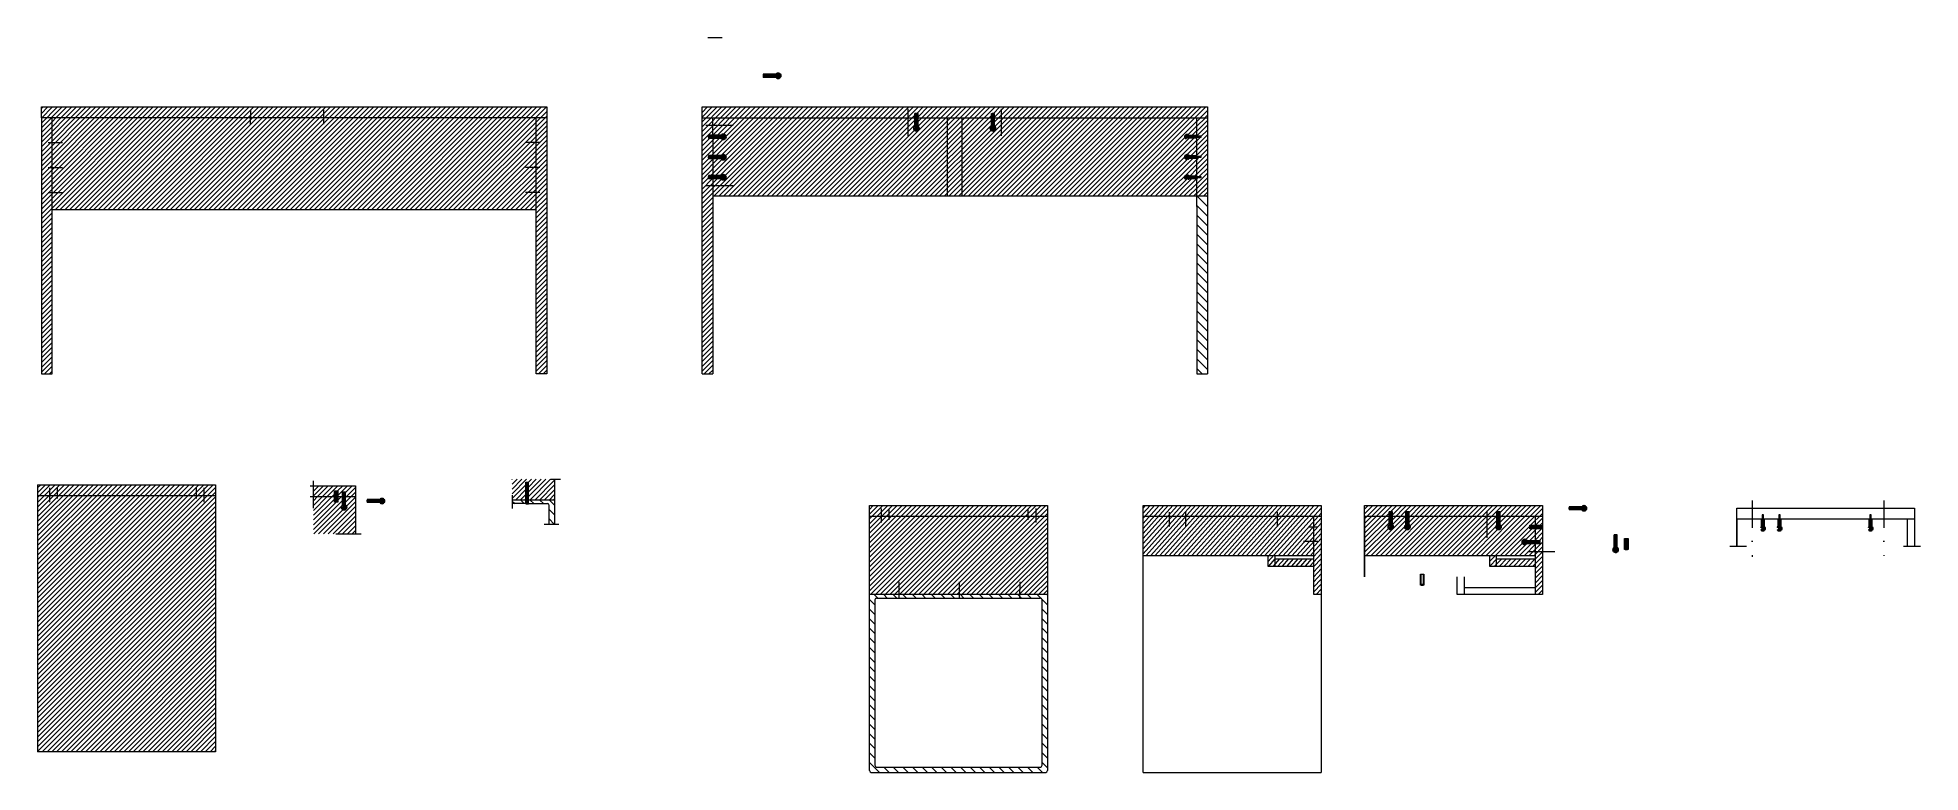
# Model space of a CAD drawing. Header units: millimetres. Extents: x -1085 to 10527, y 119 to 3003.
# Drawn here: x 8568 to 9097, y 2177 to 2384 of the extents above; entities that cross this region are included whole.
import ezdxf

# ---------------------------------------------------------------- set-up
doc = ezdxf.new("R2010")
doc.units = ezdxf.units.MM
doc.linetypes.add('CONTINUA', pattern=[0])
doc.linetypes.add('TRATTOPUNTO', pattern=[25.4, 12.7, -6.35, 0, -6.35])
for name, color, linetype, lineweight in [('A-FURN', 2, 'Continuous', 18), ('linee', 250, 'Continuous', 15), ('LINEE DI SEZIONE', 4, 'Continuous', 15)]:
    doc.layers.add(name, color=color, linetype=linetype, lineweight=lineweight)
doc.layers.add('DETTAGLI', color=5, linetype='CONTINUA')
doc.layers.add('viti sottili', color=4, linetype='Continuous')

msp = doc.modelspace()

# ---------------------------------------------------------------- hatches: boundary and pattern name
at = {"layer": 'LINEE DI SEZIONE'}
h = msp.add_hatch(dxfattribs=at)
h.set_pattern_fill('ANSI31', color=256, scale=0.3)
h.set_pattern_definition([(45, (6245.5174, 1495.3052), (-0.6735192, 0.6735192), [])])
h.paths.add_polyline_path([(8707.58, 2361.03), (8710.58, 2361.03), (8710.58, 2364.03), (8568.58, 2364.03), (8568.58, 2361.03), (8571.58, 2361.03), (8571.58, 2335.21), (8707.58, 2335.21)])
h.paths.add_polyline_path([(8571.58, 2361.03), (8568.58, 2361.03), (8568.58, 2289.03), (8571.58, 2289.03)])
h.paths.add_polyline_path([(8710.58, 2361.03), (8707.58, 2361.03), (8707.58, 2335.21), (8707.58, 2289.03), (8710.58, 2289.03)])
h = msp.add_hatch(dxfattribs=at)
h.set_pattern_fill('ANSI31', color=256, scale=0.3)
h.paths.add_polyline_path([(8757.21, 2361.03), (8754.21, 2361.03), (8754.21, 2289.03), (8757.21, 2289.03), (8757.21, 2343.84), (8756, 2343.84), (8756, 2344.74), (8757.21, 2344.74), (8757.21, 2349.47), (8756, 2349.47), (8756, 2350.37), (8757.21, 2350.37), (8757.21, 2355.21), (8756, 2355.21), (8756, 2356.11), (8757.21, 2356.11)])
h.paths.add_polyline_path([(8823.21, 2361.03), (8814.92, 2361.03), (8814.92, 2358.62, -2.989703), (8814.02, 2358.63), (8814.02, 2361.03), (8757.21, 2361.03), (8757.21, 2356.11), (8759.63, 2356.11, -2.989703), (8759.61, 2355.21), (8757.21, 2355.21), (8757.21, 2350.37), (8759.63, 2350.37, -2.989703), (8759.61, 2349.47), (8757.21, 2349.47), (8757.21, 2344.74), (8759.63, 2344.74, -2.989703), (8759.61, 2343.84), (8757.21, 2343.84), (8757.21, 2339.03), (8823.21, 2339.03)])
h.paths.add_polyline_path([(8896.21, 2364.03), (8754.21, 2364.03), (8754.21, 2361.03), (8814.02, 2361.03), (8814.02, 2362.24), (8814.92, 2362.24), (8814.92, 2361.03), (8835.51, 2361.03), (8835.51, 2362.24), (8836.41, 2362.24), (8836.41, 2361.03), (8896.21, 2361.03)])
h.paths.add_polyline_path([(8827.21, 2361.03), (8823.21, 2361.03), (8823.21, 2339.03), (8827.21, 2339.03)])
h.paths.add_polyline_path([(8893.21, 2355.33), (8891.12, 2355.33, -0.147844), (8890.84, 2355.06, 0.080513), (8890.96, 2355.47), (8890.56, 2355.47), (8890.56, 2355.38), (8890.36, 2355.38), (8890.36, 2355.95, 0.082305), (8890.11, 2355.86, 0.154738), (8890.22, 2355.06, -0.787471), (8890.53, 2356.34, -0.251886), (8891.09, 2356.03), (8893.21, 2356.03), (8893.21, 2361.03), (8836.41, 2361.03), (8836.41, 2358.63, -2.989703), (8835.51, 2358.62), (8835.51, 2361.03), (8827.21, 2361.03), (8827.21, 2339.03), (8893.21, 2339.03), (8893.21, 2343.93), (8891.12, 2343.93, -0.147844), (8890.84, 2343.66, 0.080513), (8890.96, 2344.07), (8890.56, 2344.07), (8890.56, 2343.98), (8890.36, 2343.98), (8890.36, 2344.55, 0.082305), (8890.11, 2344.46, 0.154738), (8890.22, 2343.66, -0.787471), (8890.53, 2344.94, -0.251886), (8891.09, 2344.63), (8893.21, 2344.63), (8893.21, 2349.63), (8891.12, 2349.63, -0.147844), (8890.84, 2349.36, 0.080513), (8890.96, 2349.77), (8890.56, 2349.77), (8890.56, 2349.68), (8890.36, 2349.68), (8890.36, 2350.25, 0.082305), (8890.11, 2350.16, 0.154738), (8890.22, 2349.36, -0.787471), (8890.53, 2350.64, -0.251886), (8891.09, 2350.33), (8893.21, 2350.33)])
at = {"layer": 'LINEE DI SEZIONE', "transparency": 33554687}
h = msp.add_hatch(dxfattribs=at)
h.set_pattern_fill('ANSI31', color=256, scale=0.3)
h.set_pattern_definition([(45, (6431.1517, 1727.1678), (-0.6735192, 0.6735192), [])])
h.paths.add_polyline_path([(8896.21, 2361.03), (8893.21, 2361.03), (8893.21, 2355.89), (8894.36, 2355.89), (8894.36, 2355.49), (8893.21, 2355.49), (8893.21, 2350.19), (8894.36, 2350.19), (8894.36, 2349.79), (8893.21, 2349.79), (8893.21, 2344.49), (8894.36, 2344.49), (8894.36, 2344.09), (8893.21, 2344.09), (8893.21, 2339.03), (8896.21, 2339.03)])
h = msp.add_hatch(dxfattribs=at)
h.set_pattern_fill('ANSI31', color=256, scale=0.6, angle=90)
h.set_pattern_definition([(135, (6431.1517, 1727.1678), (-1.3470384, -1.3470384), [])])
h.paths.add_polyline_path([(8896.21, 2339.03), (8893.21, 2339.03), (8893.21, 2336.03), (8893.21, 2289.03), (8896.21, 2289.03)])
at = {"layer": 'LINEE DI SEZIONE'}
h = msp.add_hatch(dxfattribs=at)
h.set_pattern_fill('ANSI31', color=256, scale=0.3)
h.paths.add_polyline_path([(8704.75, 2258.55), (8705.45, 2258.55), (8705.46, 2253.54), (8712.79, 2253.54), (8712.79, 2259.36), (8700.86, 2259.36), (8700.86, 2253.54), (8704.75, 2253.54)])
at = {"layer": 'LINEE DI SEZIONE', "transparency": 33554687}
h = msp.add_hatch(dxfattribs=at)
h.set_pattern_fill('ANSI31', color=256, scale=0.3)
h.set_pattern_definition([(45, (6244.47865, 1228.3723), (-0.6735192, 0.6735192), [])])
h.paths.add_polyline_path([(8617.54, 2257.78), (8567.54, 2257.78), (8567.54, 2254.78), (8617.54, 2254.78)])
h.paths.add_polyline_path([(8617.54, 2254.78), (8567.54, 2254.78), (8567.54, 2182.78), (8617.54, 2182.78)])
at = {"layer": 'LINEE DI SEZIONE'}
h = msp.add_hatch(dxfattribs=at)
h.set_pattern_fill('ANSI31', color=256, scale=0.3)
h.paths.add_polyline_path([(8650.91, 2256.09), (8651.91, 2256.09), (8651.91, 2254.51), (8653.18, 2254.51), (8653.18, 2255.71), (8654.08, 2255.71), (8654.08, 2254.51), (8656.86, 2254.51), (8656.86, 2257.51), (8645.03, 2257.51), (8645.03, 2254.51), (8650.91, 2254.51)])
h = msp.add_hatch(dxfattribs=at)
h.set_pattern_fill('ANSI31', color=256, scale=0.3)
h.paths.add_polyline_path([(8656.86, 2254.51), (8654.08, 2254.51), (8654.08, 2252.09, -2.989703), (8653.18, 2252.11), (8653.18, 2254.51), (8651.91, 2254.51), (8651.91, 2252.94), (8650.91, 2252.94), (8650.91, 2253.17), (8650.91, 2254.51), (8645.03, 2254.51), (8645.03, 2244.02), (8656.86, 2244.02)])
h = msp.add_hatch(dxfattribs=at)
h.set_pattern_fill('ANSI31', color=256, scale=0.6, angle=90)
h.paths.add_polyline_path([(8712.79, 2253.54), (8705.46, 2253.54), (8705.47, 2252.53), (8710.79, 2252.53, -0.414214), (8711.29, 2252.03), (8711.29, 2246.8), (8712.79, 2246.8)])
h.paths.add_polyline_path([(8704.75, 2253.54), (8700.86, 2253.54), (8700.86, 2252.53), (8704.75, 2252.53)])
at = {"layer": 'LINEE DI SEZIONE', "transparency": 33554687}
h = msp.add_hatch(dxfattribs=at)
h.set_pattern_fill('ANSI31', color=256, scale=0.3)
h.set_pattern_definition([(45, (6382.7933, 1222.5745), (-0.6735192, 0.6735192), [])])
h.paths.add_polyline_path([(8851.28, 2248.98), (8848.29, 2248.98), (8845.35, 2248.98), (8807.15, 2248.98), (8804.22, 2248.98), (8801.28, 2248.98), (8801.28, 2226.98), (8809.24, 2226.98), (8826.66, 2226.98), (8843.24, 2226.98), (8851.28, 2226.98)])
h.paths.add_polyline_path([(8851.28, 2251.98), (8801.28, 2251.98), (8801.28, 2248.98), (8804.22, 2248.98), (8807.15, 2248.98), (8845.35, 2248.98), (8848.29, 2248.98), (8851.28, 2248.98)])
h = msp.add_hatch(dxfattribs=at)
h.set_pattern_fill('ANSI31', color=256, scale=0.3, angle=3)
h.set_pattern_definition([(48, (6175.4658, 1222.5745), (-0.70784545, 0.6373469), [])])
h.paths.add_polyline_path([(8926.15, 2248.98), (8878.15, 2248.98), (8878.15, 2237.98), (8926.15, 2237.98)])
h.paths.add_polyline_path([(8928.15, 2251.98), (8878.15, 2251.98), (8878.15, 2248.98), (8926.15, 2248.98), (8928.15, 2248.98)])
h.paths.add_polyline_path([(8928.15, 2248.98), (8926.15, 2248.98), (8926.15, 2237.98), (8926.15, 2226.98), (8928.15, 2226.98)])
h.paths.add_polyline_path([(8926.15, 2236.98), (8915.24, 2236.98), (8915.24, 2234.98), (8926.15, 2234.98)])
h.paths.add_polyline_path([(8915.24, 2236.98), (8915.24, 2237.98), (8913.24, 2237.98), (8913.24, 2234.98), (8915.24, 2234.98)])
at = {"layer": 'LINEE DI SEZIONE'}
h = msp.add_hatch(dxfattribs=at)
h.set_pattern_fill('ANSI31', color=256, scale=0.3)
h.paths.add_polyline_path([(8990.38, 2251.98), (8940.38, 2251.98), (8940.38, 2248.98), (8947.28, 2248.98), (8947.28, 2250.19), (8948.18, 2250.19), (8948.18, 2248.98), (8951.98, 2248.98), (8951.98, 2250.19), (8952.88, 2250.19), (8952.88, 2248.98), (8977.58, 2248.98), (8977.58, 2250.19), (8978.48, 2250.19), (8978.48, 2248.98), (8990.38, 2248.98)])
h.paths.add_polyline_path([(8988.38, 2245.45), (8986.81, 2245.45), (8986.81, 2246.44), (8988.38, 2246.44), (8988.38, 2248.98), (8978.48, 2248.98), (8978.48, 2246.57, -2.989703), (8977.58, 2246.58), (8977.58, 2248.98), (8952.88, 2248.98), (8952.88, 2246.57, -2.989703), (8951.98, 2246.58), (8951.98, 2248.98), (8948.18, 2248.98), (8948.18, 2246.57, -2.989703), (8947.28, 2246.58), (8947.28, 2248.98), (8940.38, 2248.98), (8940.38, 2237.98), (8988.38, 2237.98), (8988.38, 2241.31), (8985.98, 2241.31, -2.989703), (8985.97, 2242.21), (8988.38, 2242.21)])
h.paths.add_polyline_path([(8988.38, 2236.98), (8977.47, 2236.98), (8977.47, 2234.98), (8988.38, 2234.98)])
h.paths.add_polyline_path([(8977.47, 2237.98), (8975.47, 2237.98), (8975.47, 2234.98), (8977.47, 2234.98)])
h.paths.add_polyline_path([(8990.38, 2248.98), (8988.38, 2248.98), (8988.38, 2246.44), (8989.96, 2246.44), (8989.96, 2245.45), (8988.38, 2245.45), (8988.38, 2242.21), (8989.59, 2242.21), (8989.59, 2241.31), (8988.38, 2241.31), (8988.38, 2226.98), (8990.38, 2226.98)])
at = {"layer": 'LINEE DI SEZIONE', "transparency": 33554687}
h = msp.add_hatch(dxfattribs=at)
h.set_pattern_fill('ANSI31', color=256, scale=0.6, angle=90)
h.set_pattern_definition([(135, (6382.7933, 1222.5745), (-1.3470384, -1.3470384), [])])
h.paths.add_polyline_path([(8802.78, 2225.47, -0.414214), (8803.28, 2225.97), (8809.48, 2225.97), (8809.48, 2226.98), (8809.24, 2226.98), (8801.28, 2226.98), (8801.28, 2177.48, 0.414214), (8801.78, 2176.98), (8850.78, 2176.98, 0.414214), (8851.28, 2177.48), (8851.28, 2226.98), (8843.47, 2226.98), (8843.46, 2225.97), (8849.28, 2225.97, -0.414214), (8849.78, 2225.47), (8849.78, 2178.98, -0.414214), (8849.28, 2178.48), (8803.28, 2178.48, -0.414214), (8802.78, 2178.98)])
h.paths.add_polyline_path([(8826.43, 2226.98), (8809.48, 2226.98), (8809.48, 2225.97), (8826.42, 2225.97)], flags=17)
h.paths.add_polyline_path([(8843.47, 2226.98), (8843.24, 2226.98), (8826.66, 2226.98), (8826.43, 2226.98), (8826.42, 2225.97), (8843.46, 2225.97)], flags=17)

# ---------------------------------------------------------------- linework, layer by layer
at = {"layer": 'A-FURN', "linetype": 'TRATTOPUNTO', "ltscale": 0.6}
for p, q in [((8755.86, 2383.53), (8759.86, 2383.53)), ((8812.09, 2355.88), (8812.09, 2366.78)), ((8838.33, 2355.88), (8838.33, 2366.78)), ((8762.92, 2358.82), (8752.02, 2358.82)), ((8762.92, 2341.91), (8752.02, 2341.91)), ((8645.03, 2251.29), (8645.03, 2259.4)), ((8711.77, 2259.36), (8714.41, 2259.36)), ((8700.86, 2254.87), (8700.86, 2251.14)), ((8974.81, 2242.89), (8974.81, 2253.88)), ((9049.28, 2253.39), (9049.28, 2237.53)), ((9086.27, 2253.39), (9086.27, 2237.86)), ((8651.33, 2244.02), (8658.48, 2244.02)), ((8709.89, 2246.8), (8713.97, 2246.8)), ((8993.88, 2238.96), (8982.89, 2238.96)), ((9043, 2240.61), (9047.69, 2240.61)), ((9091.84, 2240.61), (9096.54, 2240.61))]:
    msp.add_line(p, q, dxfattribs=at)
at = {"layer": 'A-FURN'}
for p, q in [((8775.02, 2373.25), (8771.4, 2373.25)), ((8771.4, 2373.25), (8771.4, 2372.35)), ((8775.01, 2372.35), (8771.4, 2372.35)), ((8568.58, 2361.03), (8568.58, 2364.03)), ((8568.58, 2364.03), (8710.58, 2364.03)), ((8626.94, 2361.03), (8568.58, 2361.03)), ((8568.58, 2361.03), (8568.58, 2289.03)), ((8571.58, 2289.03), (8571.58, 2361.03)), ((8648.23, 2361.03), (8626.94, 2361.03)), ((8710.58, 2361.03), (8648.23, 2361.03)), ((8707.58, 2289.03), (8707.58, 2361.03)), ((8710.58, 2364.03), (8710.58, 2361.03)), ((8710.58, 2361.03), (8710.58, 2289.03)), ((8754.21, 2289.03), (8754.21, 2364.03)), ((8754.21, 2364.03), (8896.21, 2364.03)), ((8754.21, 2361.03), (8814.02, 2361.03)), ((8757.21, 2356.11), (8757.21, 2361.03)), ((8814.02, 2358.63), (8814.02, 2362.24)), ((8814.92, 2362.24), (8814.02, 2362.24)), ((8814.12, 2361.03), (8814.82, 2361.03)), ((8814.92, 2358.62), (8814.92, 2362.24)), ((8814.92, 2361.03), (8835.51, 2361.03)), ((8823.21, 2339.03), (8823.21, 2361.03)), ((8827.21, 2361.03), (8827.21, 2339.03)), ((8835.51, 2358.62), (8835.51, 2362.24)), ((8835.51, 2362.24), (8836.41, 2362.24)), ((8835.61, 2361.03), (8836.31, 2361.03)), ((8836.41, 2358.63), (8836.41, 2362.24)), ((8836.41, 2361.03), (8896.21, 2361.03)), ((8893.21, 2336.03), (8893.21, 2361.03)), ((8896.21, 2364.03), (8896.21, 2289.03)), ((8759.63, 2356.11), (8756, 2356.11)), ((8756, 2356.11), (8756, 2355.21)), ((8759.61, 2355.21), (8756, 2355.21)), ((8757.21, 2355.21), (8757.21, 2350.37)), ((8890.9, 2355.88), (8890.56, 2355.88)), ((8890.56, 2355.47), (8890.96, 2355.47)), ((8891.12, 2355.98), (8893.16, 2355.98)), ((8891.14, 2355.38), (8893.16, 2355.38)), ((8893.36, 2355.49), (8893.49, 2355.89)), ((8893.51, 2355.49), (8893.64, 2355.89)), ((8893.66, 2355.49), (8893.79, 2355.89)), ((8893.81, 2355.49), (8893.94, 2355.89)), ((8893.96, 2355.49), (8894.09, 2355.89)), ((8894.11, 2355.49), (8894.24, 2355.89)), ((8894.26, 2355.49), (8894.35, 2355.79)), ((8759.63, 2350.37), (8756, 2350.37)), ((8756, 2350.37), (8756, 2349.47)), ((8759.61, 2349.47), (8756, 2349.47)), ((8757.21, 2350.27), (8757.21, 2349.57)), ((8757.21, 2349.47), (8757.21, 2344.74)), ((8890.9, 2350.18), (8890.56, 2350.18)), ((8890.56, 2349.77), (8890.96, 2349.77)), ((8891.12, 2350.28), (8893.16, 2350.28)), ((8891.14, 2349.68), (8893.16, 2349.68)), ((8893.36, 2349.79), (8893.49, 2350.19)), ((8893.51, 2349.79), (8893.64, 2350.19)), ((8893.66, 2349.79), (8893.79, 2350.19)), ((8893.81, 2349.79), (8893.94, 2350.19)), ((8893.96, 2349.79), (8894.09, 2350.19)), ((8894.11, 2349.79), (8894.24, 2350.19)), ((8894.26, 2349.79), (8894.35, 2350.09)), ((8759.63, 2344.74), (8756, 2344.74)), ((8756, 2344.74), (8756, 2343.84)), ((8759.61, 2343.84), (8756, 2343.84)), ((8757.21, 2344.64), (8757.21, 2343.94)), ((8757.21, 2343.84), (8757.21, 2289.03)), ((8890.9, 2344.48), (8890.56, 2344.48)), ((8890.56, 2344.07), (8890.96, 2344.07)), ((8891.12, 2344.58), (8893.16, 2344.58)), ((8891.14, 2343.98), (8893.16, 2343.98)), ((8893.36, 2344.09), (8893.49, 2344.49)), ((8893.51, 2344.09), (8893.64, 2344.49)), ((8893.66, 2344.09), (8893.79, 2344.49)), ((8893.81, 2344.09), (8893.94, 2344.49)), ((8893.96, 2344.09), (8894.09, 2344.49)), ((8894.11, 2344.09), (8894.24, 2344.49)), ((8894.26, 2344.09), (8894.35, 2344.39)), ((8757.21, 2339.03), (8893.21, 2339.03)), ((8893.21, 2339.03), (8896.21, 2339.03)), ((8571.58, 2335.21), (8707.58, 2335.21)), ((8893.21, 2336.03), (8893.21, 2289.03)), ((8568.58, 2289.03), (8571.58, 2289.03)), ((8710.58, 2289.03), (8707.58, 2289.03)), ((8754.21, 2289.03), (8757.21, 2289.03)), ((8893.21, 2289.03), (8896.21, 2289.03)), ((8712.79, 2259.36), (8712.79, 2246.8)), ((8567.54, 2257.78), (8617.54, 2257.78)), ((8567.54, 2257.78), (8567.54, 2254.78)), ((8567.54, 2254.78), (8617.54, 2254.78)), ((8567.54, 2254.78), (8567.54, 2182.78)), ((8617.54, 2257.78), (8617.54, 2254.78)), ((8617.54, 2254.78), (8617.54, 2182.78)), ((8644.07, 2257.51), (8656.86, 2257.51)), ((8644.07, 2254.51), (8650.91, 2254.51)), ((8650.91, 2253.17), (8650.91, 2256.09)), ((8650.91, 2256.09), (8651.91, 2256.09)), ((8651.91, 2256.09), (8651.91, 2252.94)), ((8651.91, 2254.51), (8653.18, 2254.51)), ((8653.18, 2252.11), (8653.18, 2255.71)), ((8654.08, 2255.71), (8653.18, 2255.71)), ((8654.08, 2252.09), (8654.08, 2255.71)), ((8654.08, 2254.51), (8656.86, 2254.51)), ((8656.86, 2257.51), (8656.86, 2254.51)), ((8656.86, 2254.51), (8656.86, 2244.02)), ((8663.7, 2253.71), (8660.08, 2253.71)), ((8660.08, 2253.71), (8660.08, 2252.81)), ((8704.75, 2253.54), (8700.86, 2253.54)), ((8704.75, 2252.53), (8704.75, 2258.55)), ((8704.75, 2258.55), (8705.45, 2258.55)), ((8705.47, 2252.53), (8705.45, 2258.55)), ((8712.79, 2253.54), (8705.46, 2253.54)), ((8650.91, 2252.94), (8650.91, 2253.17)), ((8651.91, 2252.94), (8650.91, 2252.94)), ((8663.69, 2252.81), (8660.08, 2252.81)), ((8704.75, 2252.53), (8700.86, 2252.53)), ((8705.47, 2252.53), (8710.79, 2252.53)), ((8711.29, 2246.8), (8711.29, 2252.03)), ((8801.28, 2251.98), (8851.28, 2251.98)), ((8801.28, 2177.48), (8801.28, 2251.98)), ((8801.28, 2248.98), (8804.22, 2248.98)), ((8804.22, 2248.98), (8807.15, 2248.98)), ((8807.15, 2248.98), (8845.35, 2248.98)), ((8845.35, 2248.98), (8848.29, 2248.98)), ((8848.29, 2248.98), (8851.28, 2248.98)), ((8851.28, 2251.98), (8851.28, 2177.48)), ((8878.15, 2251.98), (8928.15, 2251.98)), ((8878.15, 2176.98), (8878.15, 2251.98)), ((8878.15, 2248.98), (8928.15, 2248.98)), ((8926.15, 2226.98), (8926.15, 2248.98)), ((8928.15, 2251.98), (8928.15, 2176.98)), ((8940.38, 2251.98), (8990.38, 2251.98)), ((8940.38, 2231.98), (8940.38, 2251.98)), ((8940.38, 2248.98), (8947.28, 2248.98)), ((8940.38, 2248.98), (8940.38, 2231.98)), ((8947.28, 2246.58), (8947.28, 2250.19)), ((8948.18, 2250.19), (8947.28, 2250.19)), ((8947.38, 2248.98), (8948.08, 2248.98)), ((8948.18, 2246.57), (8948.18, 2250.19)), ((8948.18, 2248.98), (8951.98, 2248.98)), ((8951.98, 2246.58), (8951.98, 2250.19)), ((8952.88, 2250.19), (8951.98, 2250.19)), ((8952.08, 2248.98), (8952.78, 2248.98)), ((8952.88, 2246.57), (8952.88, 2250.19)), ((8952.88, 2248.98), (8977.58, 2248.98)), ((8977.58, 2246.58), (8977.58, 2250.19)), ((8978.48, 2250.19), (8977.58, 2250.19)), ((8977.68, 2248.98), (8978.38, 2248.98)), ((8978.48, 2246.57), (8978.48, 2250.19)), ((8978.48, 2248.98), (8990.38, 2248.98)), ((8988.38, 2246.44), (8988.38, 2248.98)), ((8990.38, 2251.98), (8990.38, 2226.98)), ((9001.44, 2251.67), (8997.82, 2251.67)), ((8997.82, 2251.67), (8997.82, 2250.77)), ((9001.42, 2250.77), (8997.82, 2250.77)), ((9044.94, 2251.21), (9094.94, 2251.21)), ((9044.94, 2240.61), (9044.94, 2251.21)), ((9052.11, 2249.27), (9052.4, 2249.36)), ((9052.11, 2249.11), (9052.51, 2249.23)), ((9052.11, 2248.96), (9052.51, 2249.08)), ((9052.11, 2248.81), (9052.51, 2248.93)), ((9052.11, 2248.66), (9052.51, 2248.78)), ((9052.11, 2248.51), (9052.51, 2248.63)), ((9052.11, 2248.36), (9052.51, 2248.48)), ((9056.75, 2249.27), (9057.04, 2249.36)), ((9056.75, 2249.11), (9057.15, 2249.23)), ((9056.75, 2248.96), (9057.15, 2249.08)), ((9056.75, 2248.81), (9057.15, 2248.93)), ((9056.75, 2248.66), (9057.15, 2248.78)), ((9056.75, 2248.51), (9057.15, 2248.63)), ((9056.75, 2248.36), (9057.15, 2248.48)), ((9082.35, 2249.27), (9082.65, 2249.36)), ((9082.35, 2249.11), (9082.75, 2249.23)), ((9082.35, 2248.96), (9082.75, 2249.08)), ((9082.35, 2248.81), (9082.75, 2248.93)), ((9082.35, 2248.66), (9082.75, 2248.78)), ((9082.35, 2248.51), (9082.75, 2248.63)), ((9082.35, 2248.36), (9082.75, 2248.48)), ((9094.94, 2251.21), (9094.94, 2240.61)), ((8986.81, 2246.44), (8989.96, 2246.44)), ((8986.81, 2245.45), (8986.81, 2246.44)), ((8989.96, 2245.45), (8986.81, 2245.45)), ((8988.38, 2242.21), (8988.38, 2245.45)), ((8989.96, 2246.44), (8989.96, 2245.45)), ((9010.47, 2240.15), (9010.47, 2243.76)), ((9011.37, 2243.76), (9010.47, 2243.76)), ((9011.37, 2240.14), (9011.37, 2243.76)), ((9044.94, 2248.21), (9094.94, 2248.21)), ((9044.94, 2248.21), (9044.94, 2240.61)), ((9052, 2246.13), (9052, 2248.16)), ((9052.08, 2245.56), (9052.08, 2245.96)), ((9052.12, 2245.96), (9052.47, 2245.96)), ((9052.5, 2245.95), (9052.5, 2245.56)), ((9052.6, 2246.14), (9052.6, 2248.16)), ((9056.64, 2246.13), (9056.64, 2248.16)), ((9056.73, 2245.56), (9056.73, 2245.96)), ((9056.77, 2245.96), (9057.12, 2245.96)), ((9057.14, 2245.95), (9057.14, 2245.56)), ((9057.24, 2246.14), (9057.24, 2248.16)), ((9082.25, 2246.13), (9082.25, 2248.16)), ((9082.33, 2245.56), (9082.33, 2245.96)), ((9082.37, 2245.96), (9082.72, 2245.96)), ((9082.75, 2245.95), (9082.75, 2245.56)), ((9082.85, 2246.14), (9082.85, 2248.16)), ((9092.94, 2240.61), (9092.94, 2248.21)), ((8878.15, 2237.98), (8926.15, 2237.98)), ((8913.24, 2237.98), (8913.24, 2234.98)), ((8915.24, 2234.98), (8915.24, 2237.98)), ((8940.38, 2237.98), (8988.38, 2237.98)), ((8975.47, 2237.98), (8975.47, 2234.98)), ((8977.47, 2234.98), (8977.47, 2237.98)), ((8985.97, 2242.21), (8989.59, 2242.21)), ((8985.98, 2241.31), (8989.59, 2241.31)), ((8988.38, 2226.98), (8988.38, 2241.31)), ((8989.59, 2242.21), (8989.59, 2241.31)), ((9013.44, 2239.6), (9013.44, 2242.75)), ((9013.44, 2242.75), (9014.44, 2242.75)), ((9014.44, 2239.6), (9013.44, 2239.6)), ((9014.33, 2239.81), (9013.55, 2239.81)), ((9014.44, 2242.75), (9014.44, 2239.6)), ((8913.24, 2234.98), (8915.24, 2234.98)), ((8915.24, 2236.98), (8926.15, 2236.98)), ((8915.24, 2234.98), (8926.15, 2234.98)), ((8956.07, 2229.8), (8956.07, 2232.72)), ((8956.07, 2232.72), (8957.07, 2232.72)), ((8957.07, 2232.72), (8957.07, 2229.57)), ((8975.47, 2234.98), (8977.47, 2234.98)), ((8977.47, 2236.98), (8988.38, 2236.98)), ((8977.47, 2234.98), (8988.38, 2234.98)), ((8956.07, 2229.57), (8956.07, 2229.8)), ((8957.07, 2229.57), (8956.07, 2229.57)), ((8956.96, 2229.78), (8956.18, 2229.78)), ((8966.38, 2226.98), (8966.38, 2231.98)), ((8968.38, 2231.98), (8968.38, 2226.98)), ((8968.38, 2228.98), (8988.38, 2228.98)), ((8809.24, 2226.98), (8801.28, 2226.98)), ((8802.78, 2225.47), (8802.78, 2178.98)), ((8803.28, 2225.97), (8849.28, 2225.97)), ((8826.66, 2226.98), (8809.24, 2226.98)), ((8843.24, 2226.98), (8826.66, 2226.98)), ((8851.28, 2226.98), (8843.24, 2226.98)), ((8849.78, 2178.98), (8849.78, 2225.47)), ((8928.15, 2226.98), (8926.15, 2226.98)), ((8988.38, 2226.98), (8966.38, 2226.98)), ((8990.38, 2226.98), (8988.38, 2226.98)), ((8617.54, 2182.78), (8567.54, 2182.78)), ((8801.78, 2176.98), (8850.78, 2176.98)), ((8803.28, 2178.48), (8849.28, 2178.48)), ((8878.15, 2176.98), (8928.15, 2176.98))]:
    msp.add_line(p, q, dxfattribs=at)
for points in [[(8890.36, 2355.98), (8890.56, 2355.98), (8890.56, 2355.38), (8890.36, 2355.38)], [(8890.36, 2350.28), (8890.56, 2350.28), (8890.56, 2349.68), (8890.36, 2349.68)], [(8890.36, 2344.58), (8890.56, 2344.58), (8890.56, 2343.98), (8890.36, 2343.98)], [(9052.6, 2245.36), (9052.6, 2245.56), (9052, 2245.56), (9052, 2245.36)], [(9057.24, 2245.36), (9057.24, 2245.56), (9056.64, 2245.56), (9056.64, 2245.36)], [(9082.85, 2245.36), (9082.85, 2245.56), (9082.25, 2245.56), (9082.25, 2245.36)]]:
    msp.add_lwpolyline(points, close=True, dxfattribs=at)
for points in [[(8890.96, 2355.82), (8890.96, 2355.47)], [(8891.12, 2355.33), (8893.21, 2355.33), (8893.21, 2356.03), (8891.09, 2356.03)], [(8891.2, 2355.73), (8893.16, 2355.73), (8893.16, 2356.03)], [(8891.2, 2355.63), (8893.16, 2355.63), (8893.16, 2355.33)], [(8890.96, 2350.12), (8890.96, 2349.77)], [(8891.12, 2349.63), (8893.21, 2349.63), (8893.21, 2350.33), (8891.09, 2350.33)], [(8891.2, 2350.03), (8893.16, 2350.03), (8893.16, 2350.33)], [(8891.2, 2349.93), (8893.16, 2349.93), (8893.16, 2349.63)], [(8890.96, 2344.42), (8890.96, 2344.07)], [(8891.12, 2343.93), (8893.21, 2343.93), (8893.21, 2344.63), (8891.09, 2344.63)], [(8891.2, 2344.33), (8893.16, 2344.33), (8893.16, 2344.63)], [(8891.2, 2344.23), (8893.16, 2344.23), (8893.16, 2343.93)], [(9051.95, 2246.11), (9051.95, 2248.21), (9052.65, 2248.21), (9052.65, 2246.11)], [(9052.25, 2246.2), (9052.25, 2248.16), (9051.95, 2248.16)], [(9052.48, 2245.96), (9052.08, 2245.96)], [(9052.35, 2246.2), (9052.35, 2248.16), (9052.65, 2248.16)], [(9056.59, 2246.11), (9056.59, 2248.21), (9057.29, 2248.21), (9057.29, 2246.11)], [(9056.89, 2246.2), (9056.89, 2248.16), (9056.59, 2248.16)], [(9057.12, 2245.96), (9056.73, 2245.96)], [(9056.99, 2246.2), (9056.99, 2248.16), (9057.29, 2248.16)], [(9082.2, 2246.11), (9082.2, 2248.21), (9082.9, 2248.21), (9082.9, 2246.11)], [(9082.5, 2246.2), (9082.5, 2248.16), (9082.2, 2248.16)], [(9082.73, 2245.96), (9082.33, 2245.96)], [(9082.6, 2246.2), (9082.6, 2248.16), (9082.9, 2248.16)]]:
    msp.add_lwpolyline(points, dxfattribs=at)
for points in [[(8893.21, 2355.89), (8894.31, 2355.89, -0.414214), (8894.36, 2355.84), (8894.36, 2355.54, -0.414214), (8894.31, 2355.49), (8893.21, 2355.49), (8893.34, 2355.89)], [(8893.21, 2350.19), (8894.31, 2350.19, -0.414214), (8894.36, 2350.14), (8894.36, 2349.84, -0.414214), (8894.31, 2349.79), (8893.21, 2349.79), (8893.34, 2350.19)], [(8893.21, 2344.49), (8894.31, 2344.49, -0.414214), (8894.36, 2344.44), (8894.36, 2344.14, -0.414214), (8894.31, 2344.09), (8893.21, 2344.09), (8893.34, 2344.49)], [(9052.51, 2248.21), (9052.51, 2249.31, 0.414214), (9052.46, 2249.36), (9052.16, 2249.36, 0.414214), (9052.11, 2249.31), (9052.11, 2248.21), (9052.51, 2248.33)], [(9057.15, 2248.21), (9057.15, 2249.31, 0.414214), (9057.1, 2249.36), (9056.8, 2249.36, 0.414214), (9056.75, 2249.31), (9056.75, 2248.21), (9057.15, 2248.33)], [(9082.75, 2248.21), (9082.75, 2249.31, 0.414214), (9082.7, 2249.36), (9082.4, 2249.36, 0.414214), (9082.35, 2249.31), (9082.35, 2248.21), (9082.75, 2248.33)]]:
    msp.add_lwpolyline(points, format="xyb", dxfattribs=at)
msp.add_lwpolyline([(8956.96, 2232.5), (8956.89, 2232.62, 0.250765), (8956.84, 2232.64), (8956.3, 2232.64, 0.250765), (8956.26, 2232.62), (8956.18, 2232.5, 0.148069), (8956.17, 2232.47), (8956.17, 2229.8, 0.148069), (8956.18, 2229.78), (8956.26, 2229.66, 0.250765), (8956.3, 2229.64), (8956.84, 2229.64, 0.250765), (8956.89, 2229.66), (8956.96, 2229.78, 0.148069), (8956.97, 2229.8), (8956.97, 2232.47, 0.148069)], format="xyb", close=True, dxfattribs=at)
at = {"layer": 'A-FURN', "lineweight": -3}
for centre, start, end in [((8775.61, 2372.79), 216.1726, 142.1961), ((8760.22, 2355.65), 216.1726, 142.1961), ((8814.46, 2358.03), 126.1726, 52.1961), ((8835.96, 2358.03), 127.8039, 53.8274), ((8760.22, 2349.91), 216.1726, 142.1961), ((8760.22, 2344.28), 216.1726, 142.1961), ((8664.29, 2253.25), 216.1726, 142.1961), ((8653.63, 2251.5), 126.1726, 52.1961), ((9002.03, 2251.21), 216.1726, 142.1961), ((8947.72, 2245.98), 126.1726, 52.1961), ((8952.43, 2245.98), 126.1726, 52.1961), ((8978.02, 2245.98), 126.1726, 52.1961), ((8985.38, 2241.75), 37.8039, 323.8274), ((9010.91, 2239.55), 126.1726, 52.1961)]:
    msp.add_arc(centre, 0.748, start, end, dxfattribs=at)
at = {"layer": 'A-FURN'}
for centre, start, end in [((8710.79, 2252.03), 0, 90), ((8803.28, 2225.47), 90, 180), ((8849.28, 2225.47), 0, 90), ((8801.78, 2177.48), 180, 270), ((8803.28, 2178.98), 180, 270), ((8849.28, 2178.98), 270, 0), ((8850.78, 2177.48), 270, 0)]:
    msp.add_arc(centre, 0.5, start, end, dxfattribs=at)
at = {"layer": 'DETTAGLI'}
for p, q in [((8771.46, 2372.69), (8771.46, 2372.99)), ((8771.65, 2373.11), (8771.5, 2372.58)), ((8771.51, 2373.04), (8772.61, 2373.04)), ((8772.61, 2372.64), (8771.51, 2372.64)), ((8771.79, 2373.11), (8771.64, 2372.58)), ((8771.93, 2373.11), (8771.78, 2372.58)), ((8772.07, 2373.11), (8771.92, 2372.58)), ((8772.21, 2373.11), (8772.07, 2372.58)), ((8772.35, 2373.11), (8772.21, 2372.58)), ((8772.5, 2373.11), (8772.35, 2372.58)), ((8774.95, 2373.1), (8772.66, 2373.1)), ((8774.96, 2372.5), (8772.66, 2372.5)), ((8775.12, 2372.81), (8775.12, 2372.77)), ((8775.13, 2372.6), (8775.52, 2372.6)), ((8775.14, 2373), (8775.52, 2373)), ((8814.17, 2358.68), (8814.17, 2360.98)), ((8814.78, 2362), (8814.25, 2362.14)), ((8814.78, 2361.86), (8814.25, 2362)), ((8814.78, 2361.71), (8814.25, 2361.86)), ((8814.78, 2361.57), (8814.25, 2361.72)), ((8814.78, 2361.43), (8814.25, 2361.58)), ((8814.78, 2361.29), (8814.25, 2361.43)), ((8814.78, 2361.15), (8814.25, 2361.29)), ((8814.3, 2361.03), (8814.3, 2362.13)), ((8814.35, 2362.18), (8814.65, 2362.18)), ((8814.7, 2362.13), (8814.7, 2361.03)), ((8814.77, 2358.69), (8814.77, 2360.98)), ((8835.64, 2362), (8836.17, 2362.14)), ((8835.64, 2361.86), (8836.17, 2362)), ((8835.64, 2361.71), (8836.17, 2361.86)), ((8835.64, 2361.57), (8836.17, 2361.72)), ((8835.64, 2361.43), (8836.17, 2361.58)), ((8835.64, 2361.29), (8836.17, 2361.43)), ((8835.64, 2361.15), (8836.17, 2361.29)), ((8835.66, 2358.69), (8835.66, 2360.98)), ((8835.72, 2362.13), (8835.72, 2361.03)), ((8836.07, 2362.18), (8835.77, 2362.18)), ((8836.12, 2361.03), (8836.12, 2362.13)), ((8836.26, 2358.68), (8836.26, 2360.98)), ((8756.06, 2355.54), (8756.06, 2355.84)), ((8756.25, 2355.97), (8756.1, 2355.44)), ((8756.11, 2355.89), (8757.21, 2355.89)), ((8757.21, 2355.49), (8756.11, 2355.49)), ((8756.39, 2355.97), (8756.24, 2355.44)), ((8756.53, 2355.97), (8756.39, 2355.44)), ((8756.67, 2355.97), (8756.53, 2355.44)), ((8756.82, 2355.97), (8756.67, 2355.44)), ((8756.96, 2355.97), (8756.81, 2355.44)), ((8757.1, 2355.97), (8756.95, 2355.44)), ((8759.56, 2355.96), (8757.27, 2355.96)), ((8759.56, 2355.36), (8757.27, 2355.36)), ((8759.72, 2355.67), (8759.72, 2355.62)), ((8759.73, 2355.46), (8760.12, 2355.46)), ((8759.74, 2355.86), (8760.12, 2355.86)), ((8814.27, 2358.51), (8814.27, 2358.12)), ((8814.48, 2358.52), (8814.43, 2358.52)), ((8814.67, 2358.51), (8814.67, 2358.12)), ((8835.76, 2358.51), (8835.76, 2358.12)), ((8835.94, 2358.52), (8835.99, 2358.52)), ((8836.16, 2358.51), (8836.16, 2358.12)), ((8756.06, 2349.8), (8756.06, 2350.1)), ((8756.25, 2350.23), (8756.1, 2349.7)), ((8756.11, 2350.15), (8757.21, 2350.15)), ((8757.21, 2349.75), (8756.11, 2349.75)), ((8756.39, 2350.23), (8756.24, 2349.7)), ((8756.53, 2350.23), (8756.39, 2349.7)), ((8756.67, 2350.23), (8756.53, 2349.7)), ((8756.82, 2350.23), (8756.67, 2349.7)), ((8756.96, 2350.23), (8756.81, 2349.7)), ((8757.1, 2350.23), (8756.95, 2349.7)), ((8759.56, 2350.22), (8757.27, 2350.22)), ((8759.56, 2349.62), (8757.27, 2349.62)), ((8759.72, 2349.93), (8759.72, 2349.88)), ((8759.73, 2349.72), (8760.12, 2349.72)), ((8759.74, 2350.12), (8760.12, 2350.12)), ((8756.06, 2344.18), (8756.06, 2344.48)), ((8756.25, 2344.61), (8756.1, 2344.08)), ((8756.11, 2344.53), (8757.21, 2344.53)), ((8757.21, 2344.13), (8756.11, 2344.13)), ((8756.39, 2344.61), (8756.24, 2344.08)), ((8756.53, 2344.61), (8756.39, 2344.08)), ((8756.67, 2344.61), (8756.53, 2344.08)), ((8756.82, 2344.61), (8756.67, 2344.08)), ((8756.96, 2344.61), (8756.81, 2344.08)), ((8757.1, 2344.61), (8756.95, 2344.08)), ((8759.56, 2344.59), (8757.27, 2344.59)), ((8759.56, 2343.99), (8757.27, 2343.99)), ((8759.72, 2344.31), (8759.72, 2344.26)), ((8759.73, 2344.09), (8760.12, 2344.09)), ((8759.74, 2344.49), (8760.12, 2344.49)), ((8651.01, 2255.86), (8651.81, 2255.86)), ((8651.11, 2253.17), (8651.11, 2255.83)), ((8651.21, 2253.17), (8651.21, 2255.83)), ((8651.31, 2253.17), (8651.31, 2255.83)), ((8651.41, 2253.17), (8651.41, 2255.83)), ((8651.51, 2253.17), (8651.51, 2255.83)), ((8651.61, 2253.17), (8651.61, 2255.83)), ((8651.71, 2253.17), (8651.71, 2255.83)), ((8653.33, 2252.15), (8653.33, 2254.45)), ((8653.95, 2255.47), (8653.42, 2255.62)), ((8653.95, 2255.33), (8653.42, 2255.47)), ((8653.95, 2255.18), (8653.42, 2255.33)), ((8653.95, 2255.04), (8653.42, 2255.19)), ((8653.95, 2254.9), (8653.42, 2255.05)), ((8653.95, 2254.76), (8653.42, 2254.91)), ((8653.95, 2254.62), (8653.42, 2254.77)), ((8653.47, 2254.51), (8653.47, 2255.61)), ((8653.52, 2255.66), (8653.82, 2255.66)), ((8653.87, 2255.61), (8653.87, 2254.51)), ((8653.93, 2252.16), (8653.93, 2254.45)), ((8660.33, 2253.57), (8660.18, 2253.04)), ((8660.47, 2253.57), (8660.32, 2253.04)), ((8660.61, 2253.57), (8660.46, 2253.04)), ((8660.75, 2253.57), (8660.6, 2253.04)), ((8660.89, 2253.57), (8660.75, 2253.04)), ((8661.03, 2253.57), (8660.89, 2253.04)), ((8661.18, 2253.57), (8661.03, 2253.04)), ((8663.63, 2253.56), (8661.34, 2253.56)), ((8705.24, 2258.43), (8704.85, 2258.43)), ((8705.35, 2258.26), (8704.85, 2258.42)), ((8705.35, 2258.1), (8704.85, 2258.26)), ((8705.35, 2257.95), (8704.85, 2258.11)), ((8705.35, 2257.79), (8704.85, 2257.95)), ((8705.35, 2257.63), (8704.85, 2257.79)), ((8705.35, 2257.47), (8704.85, 2257.63)), ((8705.35, 2257.32), (8704.85, 2257.48)), ((8705.35, 2257.32), (8704.85, 2257.48)), ((8705.35, 2257.16), (8704.85, 2257.32)), ((8705.35, 2257), (8704.85, 2257.16)), ((8705.35, 2256.84), (8704.85, 2257)), ((8705.35, 2256.69), (8704.85, 2256.85)), ((8705.35, 2256.53), (8704.85, 2256.69)), ((8705.35, 2256.53), (8704.85, 2256.69)), ((8705.36, 2256.37), (8704.85, 2256.53)), ((8705.36, 2256.21), (8704.85, 2256.38)), ((8705.36, 2256.06), (8704.85, 2256.22)), ((8705.36, 2255.9), (8704.85, 2256.06)), ((8705.36, 2255.74), (8704.85, 2255.9)), ((8705.36, 2255.74), (8704.85, 2255.9)), ((8705.36, 2255.58), (8704.85, 2255.75)), ((8705.36, 2255.43), (8704.85, 2255.59)), ((8705.36, 2255.27), (8704.85, 2255.43)), ((8705.36, 2255.11), (8704.85, 2255.27)), ((8705.35, 2254.98), (8704.85, 2255.14)), ((8651.8, 2253.14), (8651.02, 2253.14)), ((8653.43, 2251.98), (8653.43, 2251.6)), ((8653.65, 2252), (8653.6, 2252)), ((8653.83, 2251.98), (8653.83, 2251.6)), ((8660.14, 2253.14), (8660.14, 2253.44)), ((8660.19, 2253.49), (8661.29, 2253.49)), ((8661.29, 2253.09), (8660.19, 2253.09)), ((8663.64, 2252.96), (8661.34, 2252.96)), ((8663.8, 2253.27), (8663.8, 2253.22)), ((8663.81, 2253.06), (8664.2, 2253.06)), ((8663.82, 2253.46), (8664.2, 2253.46)), ((8705.47, 2252.53), (8704.75, 2252.53)), ((8705.47, 2252.43), (8704.75, 2252.43)), ((8947.43, 2246.63), (8947.43, 2248.93)), ((8948.05, 2249.95), (8947.52, 2250.09)), ((8948.05, 2249.8), (8947.52, 2249.95)), ((8948.05, 2249.66), (8947.52, 2249.81)), ((8948.05, 2249.52), (8947.52, 2249.67)), ((8948.05, 2249.38), (8947.52, 2249.52)), ((8948.05, 2249.24), (8947.52, 2249.38)), ((8948.05, 2249.1), (8947.52, 2249.24)), ((8947.57, 2248.98), (8947.57, 2250.08)), ((8947.62, 2250.13), (8947.92, 2250.13)), ((8947.97, 2250.08), (8947.97, 2248.98)), ((8948.03, 2246.64), (8948.03, 2248.93)), ((8952.13, 2246.63), (8952.13, 2248.93)), ((8952.75, 2249.95), (8952.22, 2250.09)), ((8952.75, 2249.8), (8952.22, 2249.95)), ((8952.75, 2249.66), (8952.22, 2249.81)), ((8952.75, 2249.52), (8952.22, 2249.67)), ((8952.75, 2249.38), (8952.22, 2249.52)), ((8952.75, 2249.24), (8952.22, 2249.38)), ((8952.75, 2249.1), (8952.22, 2249.24)), ((8952.27, 2248.98), (8952.27, 2250.08)), ((8952.32, 2250.13), (8952.62, 2250.13)), ((8952.67, 2250.08), (8952.67, 2248.98)), ((8952.73, 2246.64), (8952.73, 2248.93)), ((8977.73, 2246.63), (8977.73, 2248.93)), ((8978.35, 2249.95), (8977.82, 2250.09)), ((8978.35, 2249.8), (8977.82, 2249.95)), ((8978.35, 2249.66), (8977.82, 2249.81)), ((8978.35, 2249.52), (8977.82, 2249.67)), ((8978.35, 2249.38), (8977.82, 2249.52)), ((8978.35, 2249.24), (8977.82, 2249.38)), ((8978.35, 2249.1), (8977.82, 2249.24)), ((8977.87, 2248.98), (8977.87, 2250.08)), ((8977.92, 2250.13), (8978.22, 2250.13)), ((8978.27, 2250.08), (8978.27, 2248.98)), ((8978.33, 2246.64), (8978.33, 2248.93)), ((8997.87, 2251.1), (8997.87, 2251.4)), ((8998.06, 2251.53), (8997.91, 2251)), ((8997.92, 2251.45), (8999.02, 2251.45)), ((8999.02, 2251.05), (8997.92, 2251.05)), ((8998.2, 2251.53), (8998.05, 2251)), ((8998.34, 2251.53), (8998.2, 2251)), ((8998.48, 2251.53), (8998.34, 2251)), ((8998.63, 2251.53), (8998.48, 2251)), ((8998.77, 2251.53), (8998.62, 2251)), ((8998.91, 2251.53), (8998.76, 2251)), ((9001.37, 2251.52), (8999.08, 2251.52)), ((9001.37, 2250.92), (8999.08, 2250.92)), ((9001.53, 2251.23), (9001.53, 2251.18)), ((9001.55, 2251.42), (9001.93, 2251.42)), ((9001.55, 2251.02), (9001.93, 2251.02)), ((8947.53, 2246.46), (8947.53, 2246.07)), ((8947.75, 2246.47), (8947.7, 2246.47)), ((8947.93, 2246.46), (8947.93, 2246.07)), ((8952.23, 2246.46), (8952.23, 2246.07)), ((8952.45, 2246.47), (8952.4, 2246.47)), ((8952.63, 2246.46), (8952.63, 2246.07)), ((8977.83, 2246.46), (8977.83, 2246.07)), ((8978.05, 2246.47), (8978, 2246.47)), ((8978.23, 2246.46), (8978.23, 2246.07)), ((8987.04, 2245.55), (8987.04, 2246.34)), ((8989.72, 2246.25), (8987.06, 2246.25)), ((8989.72, 2246.15), (8987.06, 2246.15)), ((8989.72, 2246.05), (8987.06, 2246.05)), ((8989.72, 2245.95), (8987.06, 2245.95)), ((8989.72, 2245.85), (8987.06, 2245.85)), ((8989.72, 2245.75), (8987.06, 2245.75)), ((8989.72, 2245.65), (8987.06, 2245.65)), ((8989.75, 2246.34), (8989.75, 2245.55)), ((9011.23, 2243.51), (9010.7, 2243.66)), ((9011.23, 2243.37), (9010.7, 2243.52)), ((9011.23, 2243.23), (9010.7, 2243.38)), ((9011.23, 2243.09), (9010.7, 2243.23)), ((9011.23, 2242.95), (9010.7, 2243.09)), ((9010.75, 2242.55), (9010.75, 2243.65)), ((9010.8, 2243.7), (9011.1, 2243.7)), ((9011.15, 2243.65), (9011.15, 2242.55)), ((8985.86, 2241.96), (8985.47, 2241.96)), ((8985.86, 2241.56), (8985.47, 2241.56)), ((8985.87, 2241.77), (8985.87, 2241.72)), ((8986.03, 2241.46), (8988.33, 2241.46)), ((8986.04, 2242.06), (8988.33, 2242.06)), ((8989.48, 2242), (8988.38, 2242)), ((8988.38, 2241.6), (8989.48, 2241.6)), ((8988.5, 2242.07), (8988.64, 2241.54)), ((8988.64, 2242.07), (8988.78, 2241.54)), ((8988.78, 2242.07), (8988.92, 2241.54)), ((8988.92, 2242.07), (8989.07, 2241.54)), ((8989.06, 2242.07), (8989.21, 2241.54)), ((8989.21, 2242.07), (8989.35, 2241.54)), ((8989.35, 2242.07), (8989.49, 2241.54)), ((8989.53, 2241.65), (8989.53, 2241.95)), ((9010.62, 2240.2), (9010.62, 2242.49)), ((9011.23, 2242.8), (9010.7, 2242.95)), ((9011.23, 2242.66), (9010.7, 2242.81)), ((9010.72, 2240.03), (9010.72, 2239.64)), ((9010.93, 2240.04), (9010.88, 2240.04)), ((9011.12, 2240.02), (9011.12, 2239.64)), ((9011.22, 2240.21), (9011.22, 2242.49)), ((9013.54, 2242.52), (9014.34, 2242.52)), ((9013.64, 2239.84), (9013.64, 2242.5)), ((9013.74, 2239.84), (9013.74, 2242.5)), ((9013.84, 2239.84), (9013.84, 2242.5)), ((9013.94, 2239.84), (9013.94, 2242.5)), ((9014.04, 2239.84), (9014.04, 2242.5)), ((9014.14, 2239.84), (9014.14, 2242.5)), ((9014.24, 2239.84), (9014.24, 2242.5))]:
    msp.add_line(p, q, dxfattribs=at)
at = {"layer": 'DETTAGLI', "linetype": 'CONTINUA', "ltscale": 0.02}
for p, q in [((8704.85, 2258.43), (8704.85, 2255.14)), ((8704.85, 2254.88), (8704.91, 2255.12)), ((8704.85, 2252.53), (8704.85, 2254.88)), ((8704.85, 2254.88), (8705.36, 2254.88)), ((8705.24, 2258.43), (8705.24, 2258.3)), ((8705.37, 2252.53), (8705.35, 2258.26)), ((8705.36, 2254.88), (8705.36, 2255.11)), ((8704.75, 2252.53), (8704.75, 2252.43)), ((8705.47, 2252.53), (8705.47, 2252.43))]:
    msp.add_line(p, q, dxfattribs=at)
at = {"layer": 'DETTAGLI'}
for points in [[(8774.98, 2373.15), (8772.61, 2373.15), (8772.61, 2372.45), (8774.99, 2372.45)], [(8774.89, 2372.85), (8772.66, 2372.85), (8772.66, 2373.15)], [(8774.89, 2372.75), (8772.66, 2372.75), (8772.66, 2372.45)], [(8775.12, 2372.77), (8775.12, 2372.81)], [(8814.82, 2358.66), (8814.82, 2361.03), (8814.12, 2361.03), (8814.12, 2358.65)], [(8814.42, 2358.75), (8814.42, 2360.98), (8814.12, 2360.98)], [(8814.52, 2358.76), (8814.52, 2360.98), (8814.82, 2360.98)], [(8835.61, 2358.66), (8835.61, 2361.03), (8836.31, 2361.03), (8836.31, 2358.65)], [(8835.91, 2358.76), (8835.91, 2360.98), (8835.61, 2360.98)], [(8836.01, 2358.75), (8836.01, 2360.98), (8836.31, 2360.98)], [(8759.58, 2356.01), (8757.21, 2356.01), (8757.21, 2355.31), (8759.59, 2355.31)], [(8759.49, 2355.71), (8757.27, 2355.71), (8757.27, 2356.01)], [(8759.49, 2355.61), (8757.27, 2355.61), (8757.27, 2355.31)], [(8759.72, 2355.62), (8759.72, 2355.67)], [(8814.43, 2358.52), (8814.48, 2358.52)], [(8835.99, 2358.52), (8835.94, 2358.52)], [(8759.58, 2350.27), (8757.21, 2350.27), (8757.21, 2349.57), (8759.59, 2349.57)], [(8759.49, 2349.97), (8757.27, 2349.97), (8757.27, 2350.27)], [(8759.49, 2349.87), (8757.27, 2349.87), (8757.27, 2349.57)], [(8759.72, 2349.88), (8759.72, 2349.93)], [(8759.58, 2344.64), (8757.21, 2344.64), (8757.21, 2343.94), (8759.59, 2343.94)], [(8759.49, 2344.34), (8757.27, 2344.34), (8757.27, 2344.64)], [(8759.49, 2344.24), (8757.27, 2344.24), (8757.27, 2343.94)], [(8759.72, 2344.26), (8759.72, 2344.31)], [(8653.98, 2252.13), (8653.98, 2254.51), (8653.28, 2254.51), (8653.28, 2252.13)], [(8653.58, 2252.23), (8653.58, 2254.45), (8653.28, 2254.45)], [(8653.68, 2252.23), (8653.68, 2254.45), (8653.98, 2254.45)], [(8663.66, 2253.61), (8661.29, 2253.61), (8661.29, 2252.91), (8663.67, 2252.91)], [(8663.57, 2253.31), (8661.34, 2253.31), (8661.34, 2253.61)], [(8653.6, 2252), (8653.65, 2252)], [(8663.57, 2253.21), (8661.34, 2253.21), (8661.34, 2252.91)], [(8663.8, 2253.22), (8663.8, 2253.27)], [(8948.08, 2246.61), (8948.08, 2248.98), (8947.38, 2248.98), (8947.38, 2246.6)], [(8947.68, 2246.7), (8947.68, 2248.93), (8947.38, 2248.93)], [(8947.78, 2246.7), (8947.78, 2248.93), (8948.08, 2248.93)], [(8952.78, 2246.61), (8952.78, 2248.98), (8952.08, 2248.98), (8952.08, 2246.6)], [(8952.38, 2246.7), (8952.38, 2248.93), (8952.08, 2248.93)], [(8952.48, 2246.7), (8952.48, 2248.93), (8952.78, 2248.93)], [(8978.38, 2246.61), (8978.38, 2248.98), (8977.68, 2248.98), (8977.68, 2246.6)], [(8977.98, 2246.7), (8977.98, 2248.93), (8977.68, 2248.93)], [(8978.08, 2246.7), (8978.08, 2248.93), (8978.38, 2248.93)], [(9001.39, 2251.57), (8999.02, 2251.57), (8999.02, 2250.87), (9001.4, 2250.87)], [(9001.3, 2251.27), (8999.08, 2251.27), (8999.08, 2251.57)], [(9001.3, 2251.17), (8999.08, 2251.17), (8999.08, 2250.87)], [(9001.53, 2251.18), (9001.53, 2251.23)], [(8947.7, 2246.47), (8947.75, 2246.47)], [(8952.4, 2246.47), (8952.45, 2246.47)], [(8978, 2246.47), (8978.05, 2246.47)], [(8985.87, 2241.72), (8985.87, 2241.77)], [(8986.01, 2242.11), (8988.38, 2242.11), (8988.38, 2241.41), (8986, 2241.41)], [(8986.1, 2241.81), (8988.33, 2241.81), (8988.33, 2242.11)], [(8986.1, 2241.71), (8988.33, 2241.71), (8988.33, 2241.41)], [(9011.27, 2240.18), (9011.27, 2242.55), (9010.57, 2242.55), (9010.57, 2240.17)], [(9010.87, 2240.27), (9010.87, 2242.49), (9010.57, 2242.49)], [(9010.88, 2240.04), (9010.93, 2240.04)], [(9010.97, 2240.27), (9010.97, 2242.49), (9011.27, 2242.49)]]:
    msp.add_lwpolyline(points, dxfattribs=at)
for points in [[(8775.19, 2372.24, -0.74706), (8775.56, 2373.48, -0.74706), (8775.93, 2372.24), (8775.88, 2372.24, 0.147415), (8775.98, 2373, 0.085849), (8775.72, 2373.1), (8775.72, 2373.13), (8775.82, 2373.13), (8775.82, 2373.33), (8775.29, 2373.33), (8775.29, 2373.13), (8775.4, 2373.13), (8775.4, 2373.1, 0.084542), (8775.13, 2373, 0.147415), (8775.24, 2372.24), (8775.19, 2372.24)], [(8759.8, 2355.1, -0.74706), (8760.16, 2356.34, -0.74706), (8760.53, 2355.1), (8760.49, 2355.1, 0.147415), (8760.59, 2355.85, 0.085849), (8760.32, 2355.96), (8760.32, 2355.98), (8760.42, 2355.98), (8760.42, 2356.19), (8759.9, 2356.19), (8759.9, 2355.98), (8760, 2355.98), (8760, 2355.95, 0.084542), (8759.74, 2355.85, 0.147415), (8759.84, 2355.1), (8759.8, 2355.1)], [(8813.91, 2358.45, -0.74706), (8815.15, 2358.08, -0.74706), (8813.91, 2357.72), (8813.91, 2357.76, 0.147415), (8814.67, 2357.66, 0.085849), (8814.77, 2357.92), (8814.79, 2357.92), (8814.79, 2357.82), (8815, 2357.82), (8815, 2358.35), (8814.79, 2358.35), (8814.79, 2358.25), (8814.77, 2358.25, 0.084542), (8814.67, 2358.51, 0.147415), (8813.91, 2358.41), (8813.91, 2358.45)], [(8836.51, 2358.45, 0.74706), (8835.28, 2358.08, 0.74706), (8836.51, 2357.72), (8836.51, 2357.76, -0.147415), (8835.76, 2357.66, -0.085849), (8835.66, 2357.92), (8835.63, 2357.92), (8835.63, 2357.82), (8835.42, 2357.82), (8835.42, 2358.35), (8835.63, 2358.35), (8835.63, 2358.25), (8835.66, 2358.25, -0.084542), (8835.76, 2358.51, -0.147415), (8836.51, 2358.41), (8836.51, 2358.45)], [(8759.8, 2349.36, -0.74706), (8760.16, 2350.6, -0.74706), (8760.53, 2349.36), (8760.49, 2349.36, 0.147415), (8760.59, 2350.12, 0.085849), (8760.32, 2350.22), (8760.32, 2350.24), (8760.42, 2350.24), (8760.42, 2350.45), (8759.9, 2350.45), (8759.9, 2350.24), (8760, 2350.24), (8760, 2350.22, 0.084542), (8759.74, 2350.12, 0.147415), (8759.84, 2349.36), (8759.8, 2349.36)], [(8759.8, 2343.73, -0.74706), (8760.16, 2344.97, -0.74706), (8760.53, 2343.73), (8760.49, 2343.73, 0.147415), (8760.59, 2344.49, 0.085849), (8760.32, 2344.59), (8760.32, 2344.62), (8760.42, 2344.62), (8760.42, 2344.82), (8759.9, 2344.82), (8759.9, 2344.62), (8760, 2344.62), (8760, 2344.59, 0.084542), (8759.74, 2344.49, 0.147415), (8759.84, 2343.73), (8759.8, 2343.73)], [(8663.87, 2252.7, -0.74706), (8664.24, 2253.94, -0.74706), (8664.6, 2252.7), (8664.56, 2252.7, 0.147415), (8664.66, 2253.45, 0.085849), (8664.4, 2253.56), (8664.4, 2253.58), (8664.5, 2253.58), (8664.5, 2253.79), (8663.97, 2253.79), (8663.97, 2253.58), (8664.08, 2253.58), (8664.08, 2253.55, 0.084542), (8663.81, 2253.45, 0.147415), (8663.92, 2252.7), (8663.87, 2252.7)], [(8653.08, 2251.92, -0.74706), (8654.31, 2251.56, -0.74706), (8653.08, 2251.19), (8653.08, 2251.23, 0.147415), (8653.83, 2251.13, 0.085849), (8653.93, 2251.4), (8653.96, 2251.4), (8653.96, 2251.29), (8654.17, 2251.29), (8654.17, 2251.82), (8653.96, 2251.82), (8653.96, 2251.72), (8653.93, 2251.72, 0.084542), (8653.83, 2251.98, 0.147415), (8653.08, 2251.88), (8653.08, 2251.92)], [(9001.61, 2250.66, -0.74706), (9001.97, 2251.9, -0.74706), (9002.34, 2250.66), (9002.3, 2250.66, 0.147415), (9002.4, 2251.42, 0.085849), (9002.13, 2251.52), (9002.13, 2251.54), (9002.23, 2251.54), (9002.23, 2251.75), (9001.71, 2251.75), (9001.71, 2251.54), (9001.81, 2251.54), (9001.81, 2251.52, 0.084542), (9001.55, 2251.42, 0.147415), (9001.65, 2250.66), (9001.61, 2250.66)], [(8947.18, 2246.4, -0.74706), (8948.41, 2246.03, -0.74706), (8947.18, 2245.67), (8947.18, 2245.71, 0.147415), (8947.93, 2245.61, 0.085849), (8948.03, 2245.87), (8948.06, 2245.87), (8948.06, 2245.77), (8948.27, 2245.77), (8948.27, 2246.3), (8948.06, 2246.3), (8948.06, 2246.2), (8948.03, 2246.2, 0.084542), (8947.93, 2246.46, 0.147415), (8947.18, 2246.36), (8947.18, 2246.4)], [(8951.88, 2246.4, -0.74706), (8953.11, 2246.03, -0.74706), (8951.88, 2245.67), (8951.88, 2245.71, 0.147415), (8952.63, 2245.61, 0.085849), (8952.73, 2245.87), (8952.76, 2245.87), (8952.76, 2245.77), (8952.97, 2245.77), (8952.97, 2246.3), (8952.76, 2246.3), (8952.76, 2246.2), (8952.73, 2246.2, 0.084542), (8952.63, 2246.46, 0.147415), (8951.88, 2246.36), (8951.88, 2246.4)], [(8977.48, 2246.4, -0.74706), (8978.71, 2246.03, -0.74706), (8977.48, 2245.67), (8977.48, 2245.71, 0.147415), (8978.23, 2245.61, 0.085849), (8978.33, 2245.87), (8978.36, 2245.87), (8978.36, 2245.77), (8978.57, 2245.77), (8978.57, 2246.3), (8978.36, 2246.3), (8978.36, 2246.2), (8978.33, 2246.2, 0.084542), (8978.23, 2246.46, 0.147415), (8977.48, 2246.36), (8977.48, 2246.4)], [(8985.8, 2241.2, 0.74706), (8985.43, 2242.44, 0.74706), (8985.07, 2241.2), (8985.11, 2241.2, -0.147415), (8985.01, 2241.96, -0.085849), (8985.27, 2242.06), (8985.27, 2242.09), (8985.17, 2242.09), (8985.17, 2242.29), (8985.7, 2242.29), (8985.7, 2242.09), (8985.6, 2242.09), (8985.6, 2242.06, -0.084542), (8985.86, 2241.96, -0.147415), (8985.76, 2241.2), (8985.8, 2241.2)], [(9010.36, 2239.97, -0.74706), (9011.6, 2239.6, -0.74706), (9010.36, 2239.23), (9010.36, 2239.28, 0.147415), (9011.11, 2239.18, 0.085849), (9011.22, 2239.44), (9011.24, 2239.44), (9011.24, 2239.34), (9011.45, 2239.34), (9011.45, 2239.86), (9011.24, 2239.86), (9011.24, 2239.76), (9011.21, 2239.76, 0.084542), (9011.11, 2240.02, 0.147415), (9010.36, 2239.92), (9010.36, 2239.97)]]:
    msp.add_lwpolyline(points, format="xyb", dxfattribs=at)
for points in [[(8775.72, 2372.5), (8775.52, 2372.5), (8775.52, 2373.1), (8775.72, 2373.1)], [(8760.32, 2355.36), (8760.12, 2355.36), (8760.12, 2355.96), (8760.32, 2355.96)], [(8814.17, 2357.92), (8814.17, 2358.12), (8814.77, 2358.12), (8814.77, 2357.92)], [(8836.26, 2357.92), (8836.26, 2358.12), (8835.66, 2358.12), (8835.66, 2357.92)], [(8760.32, 2349.62), (8760.12, 2349.62), (8760.12, 2350.22), (8760.32, 2350.22)], [(8760.32, 2343.99), (8760.12, 2343.99), (8760.12, 2344.59), (8760.32, 2344.59)], [(8664.4, 2252.96), (8664.2, 2252.96), (8664.2, 2253.56), (8664.4, 2253.56)], [(8653.33, 2251.4), (8653.33, 2251.6), (8653.93, 2251.6), (8653.93, 2251.4)], [(9002.13, 2250.92), (9001.93, 2250.92), (9001.93, 2251.52), (9002.13, 2251.52)], [(8947.43, 2245.87), (8947.43, 2246.07), (8948.03, 2246.07), (8948.03, 2245.87)], [(8952.13, 2245.87), (8952.13, 2246.07), (8952.73, 2246.07), (8952.73, 2245.87)], [(8977.73, 2245.87), (8977.73, 2246.07), (8978.33, 2246.07), (8978.33, 2245.87)], [(8985.27, 2241.46), (8985.47, 2241.46), (8985.47, 2242.06), (8985.27, 2242.06)], [(9010.62, 2239.44), (9010.62, 2239.64), (9011.22, 2239.64), (9011.22, 2239.44)]]:
    msp.add_lwpolyline(points, close=True, dxfattribs=at)
for points in [[(8651.8, 2255.87), (8651.72, 2255.98, 0.250765), (8651.68, 2256.01), (8651.13, 2256.01, 0.250765), (8651.09, 2255.98), (8651.02, 2255.87, 0.148069), (8651.01, 2255.84), (8651.01, 2253.17, 0.148069), (8651.02, 2253.14), (8651.09, 2253.03, 0.250765), (8651.13, 2253.01), (8651.68, 2253.01, 0.250765), (8651.72, 2253.03), (8651.8, 2253.14, 0.148069), (8651.81, 2253.17), (8651.81, 2255.84, 0.148069)], [(8987.03, 2246.34), (8986.91, 2246.26, 0.250765), (8986.89, 2246.22), (8986.89, 2245.67, 0.250765), (8986.91, 2245.63), (8987.03, 2245.55, 0.148069), (8987.05, 2245.55), (8989.72, 2245.55, 0.148069), (8989.75, 2245.55), (8989.87, 2245.63, 0.250765), (8989.89, 2245.67), (8989.89, 2246.22, 0.250765), (8989.87, 2246.26), (8989.75, 2246.34, 0.148069), (8989.72, 2246.35), (8987.05, 2246.35, 0.148069)], [(9014.33, 2242.54), (9014.25, 2242.65, 0.250765), (9014.21, 2242.67), (9013.66, 2242.67, 0.250765), (9013.62, 2242.65), (9013.55, 2242.54, 0.148069), (9013.54, 2242.51), (9013.54, 2239.84, 0.148069), (9013.55, 2239.81), (9013.62, 2239.69, 0.250765), (9013.66, 2239.67), (9014.21, 2239.67, 0.250765), (9014.25, 2239.69), (9014.33, 2239.81, 0.148069), (9014.34, 2239.84), (9014.34, 2242.51, 0.148069)]]:
    msp.add_lwpolyline(points, format="xyb", close=True, dxfattribs=at)
for centre, radius, start, end in [((8771.51, 2372.99), 0.05, 90, 180), ((8771.51, 2372.69), 0.05, 180, 270), ((8814.35, 2362.13), 0.05, 90, 180), ((8814.65, 2362.13), 0.05, 0, 90), ((8835.77, 2362.13), 0.05, 90, 180), ((8836.07, 2362.13), 0.05, 0, 90), ((8756.11, 2355.84), 0.05, 90, 180), ((8756.11, 2355.54), 0.05, 180, 270), ((8756.11, 2350.1), 0.05, 90, 180), ((8756.11, 2349.8), 0.05, 180, 270), ((8756.11, 2344.48), 0.05, 90, 180), ((8756.11, 2344.18), 0.05, 180, 270), ((8653.52, 2255.61), 0.05, 90, 180), ((8653.82, 2255.61), 0.05, 0, 90), ((8705.05, 2258), 0.467, 65.2043, 114.7957), ((8660.19, 2253.44), 0.05, 90, 180), ((8660.19, 2253.14), 0.05, 180, 270), ((8947.62, 2250.08), 0.05, 90, 180), ((8947.92, 2250.08), 0.05, 0, 90), ((8952.32, 2250.08), 0.05, 90, 180), ((8952.62, 2250.08), 0.05, 0, 90), ((8977.92, 2250.08), 0.05, 90, 180), ((8978.22, 2250.08), 0.05, 0, 90), ((8997.92, 2251.4), 0.05, 90, 180), ((8997.92, 2251.1), 0.05, 180, 270), ((9010.8, 2243.65), 0.05, 90, 180), ((9011.1, 2243.65), 0.05, 0, 90), ((8989.48, 2241.95), 0.05, 0, 90), ((8989.48, 2241.65), 0.05, 270, 0)]:
    msp.add_arc(centre, radius, start, end, dxfattribs=at)
at = {"layer": 'linee'}
for p, q in [((8627.3, 2363.23), (8627.29, 2359.23)), ((8647.89, 2363.23), (8647.88, 2359.23)), ((8570.51, 2354.03), (8574.51, 2354.04)), ((8708.64, 2354.03), (8704.64, 2354.04)), ((8570.51, 2347.03), (8574.51, 2347.04)), ((8708.64, 2347.03), (8704.64, 2347.04)), ((8570.51, 2340.03), (8574.51, 2340.04)), ((8708.64, 2340.03), (8704.64, 2340.04)), ((8570.85, 2256.98), (8570.85, 2252.98)), ((8573.02, 2257), (8573.02, 2254)), ((8612.06, 2257), (8612.06, 2254)), ((8614.23, 2256.98), (8614.23, 2252.98)), ((8804.58, 2251.18), (8804.57, 2247.18)), ((8806.75, 2247.93), (8806.75, 2250.93)), ((8845.82, 2247.93), (8845.82, 2250.93)), ((8847.99, 2251.18), (8847.99, 2247.18)), ((8885.51, 2250.13), (8885.5, 2246.13)), ((8890.2, 2246.13), (8890.2, 2250.13)), ((8915.81, 2250.13), (8915.8, 2246.13)), ((8927.22, 2245.94), (8924.8, 2245.95)), ((8927.22, 2241.89), (8923.22, 2241.9)), ((8809.48, 2230.51), (8809.48, 2225.97)), ((8826.44, 2230.51), (8826.42, 2225.97)), ((8843.48, 2230.51), (8843.46, 2225.97))]:
    msp.add_line(p, q, dxfattribs=at)
at = {"layer": 'viti sottili'}
for points in [[(8890.17, 2355.1, -0.74706), (8890.53, 2356.34, -0.74706), (8890.9, 2355.1), (8890.85, 2355.1, 0.147415), (8890.96, 2355.86, 0.085849), (8890.69, 2355.96), (8890.69, 2355.98), (8890.79, 2355.98), (8890.79, 2356.19), (8890.27, 2356.19), (8890.27, 2355.98), (8890.37, 2355.98), (8890.37, 2355.96, 0.084542), (8890.11, 2355.86, 0.147415), (8890.21, 2355.1), (8890.17, 2355.1)], [(8890.17, 2349.4, -0.74706), (8890.53, 2350.64, -0.74706), (8890.9, 2349.4), (8890.85, 2349.4, 0.147415), (8890.96, 2350.16, 0.085849), (8890.69, 2350.26), (8890.69, 2350.28), (8890.79, 2350.28), (8890.79, 2350.49), (8890.27, 2350.49), (8890.27, 2350.28), (8890.37, 2350.28), (8890.37, 2350.26, 0.084542), (8890.11, 2350.16, 0.147415), (8890.21, 2349.4), (8890.17, 2349.4)], [(8890.17, 2343.7, -0.74706), (8890.53, 2344.94, -0.74706), (8890.9, 2343.7), (8890.85, 2343.7, 0.147415), (8890.96, 2344.46, 0.085849), (8890.69, 2344.56), (8890.69, 2344.58), (8890.79, 2344.58), (8890.79, 2344.79), (8890.27, 2344.79), (8890.27, 2344.58), (8890.37, 2344.58), (8890.37, 2344.56, 0.084542), (8890.11, 2344.46, 0.147415), (8890.21, 2343.7), (8890.17, 2343.7)], [(9051.74, 2245.17, 0.74706), (9052.97, 2245.53, 0.74706), (9051.74, 2245.9), (9051.74, 2245.86, -0.147415), (9052.49, 2245.96, -0.085849), (9052.59, 2245.69), (9052.62, 2245.69), (9052.62, 2245.79), (9052.83, 2245.79), (9052.83, 2245.27), (9052.62, 2245.27), (9052.62, 2245.37), (9052.59, 2245.37, -0.084542), (9052.49, 2245.11, -0.147415), (9051.74, 2245.21), (9051.74, 2245.17)], [(9056.38, 2245.17, 0.74706), (9057.62, 2245.53, 0.74706), (9056.38, 2245.9), (9056.38, 2245.86, -0.147415), (9057.13, 2245.96, -0.085849), (9057.23, 2245.69), (9057.26, 2245.69), (9057.26, 2245.79), (9057.47, 2245.79), (9057.47, 2245.27), (9057.26, 2245.27), (9057.26, 2245.37), (9057.23, 2245.37, -0.084542), (9057.13, 2245.11, -0.147415), (9056.38, 2245.21), (9056.38, 2245.17)], [(9081.98, 2245.17, 0.74706), (9083.22, 2245.53, 0.74706), (9081.98, 2245.9), (9081.98, 2245.86, -0.147415), (9082.74, 2245.96, -0.085849), (9082.84, 2245.69), (9082.87, 2245.69), (9082.87, 2245.79), (9083.07, 2245.79), (9083.07, 2245.27), (9082.87, 2245.27), (9082.87, 2245.37), (9082.84, 2245.37, -0.084542), (9082.74, 2245.11, -0.147415), (9081.98, 2245.21), (9081.98, 2245.17)]]:
    msp.add_lwpolyline(points, format="xyb", dxfattribs=at)

doc.saveas('drawing.dxf')
